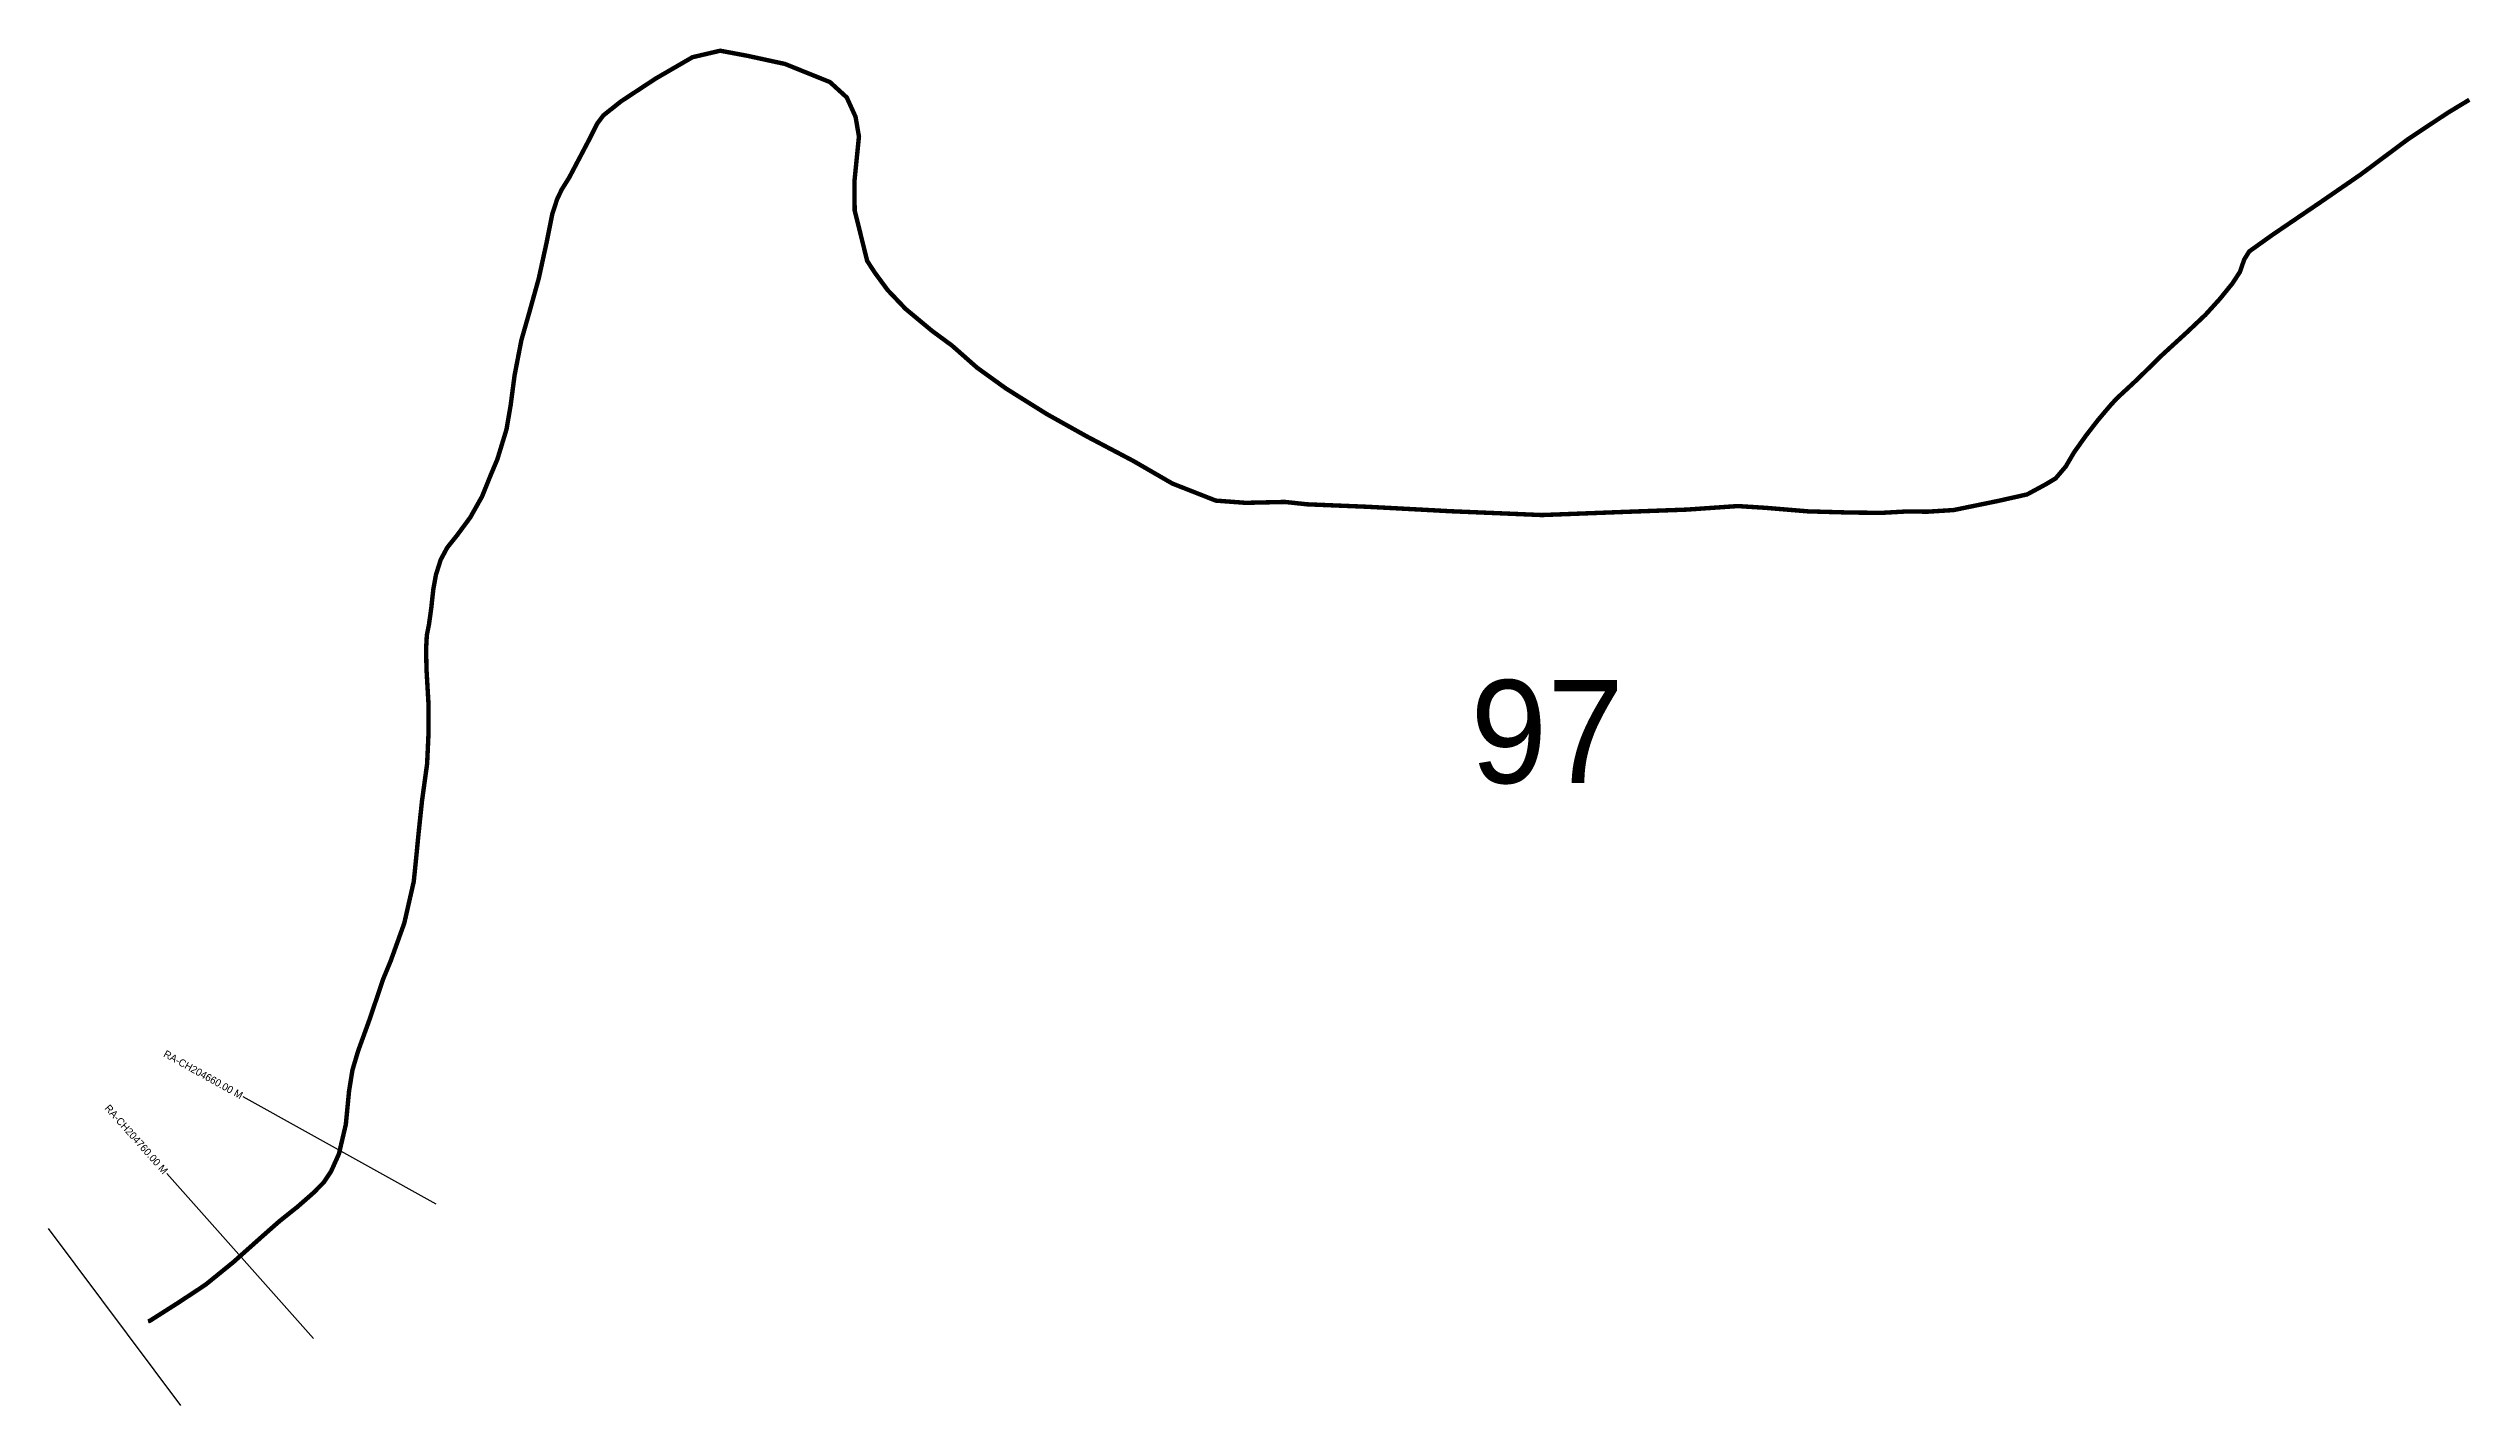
# Model space of a CAD drawing. Header units: metres. Extents: x 274696 to 283265, y 2077896 to 2080540.
# Drawn here: x 275059 to 276704, y 2079618 to 2080540 of the extents above; entities that cross this region are included whole.
import ezdxf
from ezdxf.enums import TextEntityAlignment as Align

# ---------------------------------------------------------------- set-up
doc = ezdxf.new("R2010")
doc.units = ezdxf.units.M
for name, color, linetype in [('CS', 134, 'Continuous'), ('CSMark', 210, 'Continuous'), ('NATURALLY PROTECTED', 3, 'Continuous')]:
    doc.layers.add(name, color=color, linetype=linetype)

msp = doc.modelspace()

# ---------------------------------------------------------------- texts
at = {"insert": (276024.7, 2080110.6), "char_height": 70, "attachment_point": 1}
msp.add_mtext_dynamic_manual_height_columns('97', width=95.172, gutter_width=1, heights=[0], dxfattribs=at)
at = {"layer": 'CSMark'}
for s, rotation, p in [('RA-CH204660.00 M', 330.8604, (275190.6, 2079828)), ('RA-CH204760.00 M', 311.6405, (275138.9, 2079776.2))]:
    msp.add_text(s, height=5, rotation=rotation, dxfattribs=at).set_placement(p, align=Align.MIDDLE_RIGHT)

# ---------------------------------------------------------------- linework, layer by layer
at = {"layer": 'CS'}
for p, q in [((275322.5, 2079754.5), (275191.4, 2079827.5)), ((275239.2, 2079663.3), (275139.5, 2079775.4)), ((275149, 2079617.8), (275059.2, 2079738))]:
    msp.add_line(p, q, dxfattribs=at)
at = {"layer": 'NATURALLY PROTECTED', "const_width": 3, "flags": 128}
msp.add_lwpolyline([(276702.9, 2080504.8), (276687.9, 2080495.7), (276661.4, 2080478.1), (276629.1, 2080454), (276602.7, 2080435.8), (276568.6, 2080412.6), (276553.5, 2080401.8), (276550.1, 2080396.4), (276547.1, 2080387.8), (276542.1, 2080380.1), (276533.5, 2080369.5), (276523.7, 2080358.7), (276511, 2080346.7), (276494.4, 2080331.5), (276477.2, 2080314.6), (276463.4, 2080301.8), (276458.5, 2080296.4), (276450.5, 2080286.9), (276442.4, 2080276.4), (276434.4, 2080265.1), (276428.9, 2080255.7), (276422, 2080247.6), (276415, 2080243.4), (276402.6, 2080236.7), (276383, 2080232.3), (276352.8, 2080226.1), (276335.3, 2080225), (276320.2, 2080225.1), (276304, 2080224.2), (276282.5, 2080224.4), (276254, 2080225.2), (276225.1, 2080227.6), (276206.2, 2080228.8), (276171.6, 2080226.4), (276133.5, 2080225), (276073.2, 2080222.7), (276011.1, 2080225.3), (275990.8, 2080226.4), (275955.1, 2080228.3), (275913.7, 2080230), (275898.8, 2080231.6), (275872, 2080231), (275851.8, 2080232.5), (275822.3, 2080244.1), (275795.7, 2080259.5), (275764.4, 2080276), (275737.2, 2080291.2), (275709.4, 2080308.6), (275689.7, 2080322.8), (275672.7, 2080337.8), (275659, 2080347.9), (275641.2, 2080362.7), (275629, 2080375.5), (275620.3, 2080387.3), (275615.1, 2080395.3), (275606.6, 2080429.6), (275606.4, 2080448.9), (275609.5, 2080479.8), (275607.2, 2080493.2), (275601.2, 2080506.4), (275589.8, 2080516.8), (275559.3, 2080529.1), (275533.5, 2080534.7), (275515.3, 2080538.1), (275496.5, 2080533.7), (275471.5, 2080519.2), (275448.1, 2080503.8), (275436, 2080494.2), (275431.8, 2080488.6), (275425.7, 2080476.5), (275412.7, 2080451.8), (275407.7, 2080443.8), (275404.6, 2080437.3), (275401.3, 2080427.2), (275397.5, 2080408.2), (275392.1, 2080383.4), (275385.7, 2080360.4), (275380.3, 2080341.5), (275375.7, 2080317.7), (275373, 2080297.2), (275370.2, 2080280.9), (275364, 2080260.6), (275359.2, 2080249.2), (275353.6, 2080235.3), (275345.6, 2080221.1), (275336.9, 2080209.3), (275329.9, 2080200.5), (275325.5, 2080192.3), (275322.3, 2080182.1), (275320.5, 2080172.2), (275319.1, 2080159.4), (275317.6, 2080148.6), (275316.1, 2080141.1), (275315.6, 2080131.4), (275315.9, 2080117.5), (275317.3, 2080093.3), (275317.2, 2080073.2), (275316.3, 2080053.7), (275312.8, 2080028.3), (275310.6, 2080007.4), (275308.1, 2079982.1), (275307.2, 2079973.6), (275300.8, 2079945.5), (275291.6, 2079919.9), (275286.5, 2079907.6), (275277.3, 2079880.3), (275269.4, 2079858.5), (275265.6, 2079845.7), (275263.3, 2079831.4), (275261.1, 2079808.7), (275256.4, 2079788.7), (275251.1, 2079776.9), (275246.1, 2079769.4), (275239.1, 2079762.3), (275228.4, 2079752.9), (275216.1, 2079743.1), (275204.2, 2079732.6), (275184.7, 2079715.2), (275166.1, 2079700.1), (275161.8, 2079697.2), (275146.6, 2079687.2), (275127.9, 2079675.3), (275126.8, 2079675)], dxfattribs=at)

msp.set_redraw_order([(e.dxf.handle, doc.entitydb.next_handle()) for e in msp.query("TEXT MTEXT ATTDEF DIMENSION ARC_DIMENSION")])  # texts and dimensions are drawn at this point

doc.saveas('drawing.dxf')
